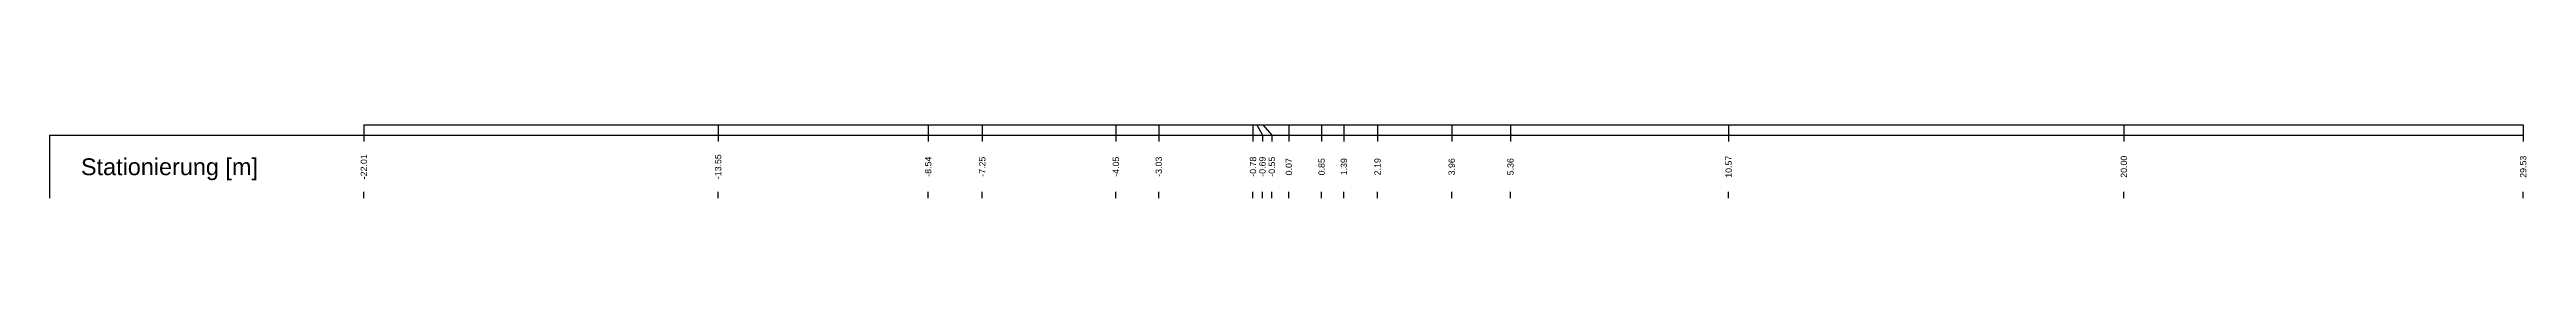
# Model space of a CAD drawing. Header units: millimetres. Extents: x -8 to 79, y -83 to 317.
# Drawn here: x -7.5 to 51.6, y 186.2 to 188 of the extents above; entities that cross this region are included whole.
import ezdxf
from ezdxf.enums import TextEntityAlignment as Align

# ---------------------------------------------------------------- set-up
doc = ezdxf.new("R2010")
doc.units = ezdxf.units.MM
doc.styles.get("Standard").update_dxf_attribs({"font": 'arial.ttf'})

msp = doc.modelspace()

# ---------------------------------------------------------------- texts
msp.add_text('Stationierung [m]', height=0.4).set_placement((-6.75, 187), align=Align.MIDDLE_LEFT)
for s, p in [('-22.01', (0, 187)), ('-13.55', (8.456, 187)), ('-8.54', (13.471, 187)), ('-7.25', (14.762, 187)), ('-4.05', (17.952, 187)), ('-3.03', (18.974, 187)), ('-0.78', (21.223, 187)), ('-0.69', (21.448, 187)), ('-0.55', (21.673, 187)), ('0.07', (22.08, 187)), ('0.85', (22.86, 187)), ('1.39', (23.393, 187)), ('2.19', (24.195, 187)), ('3.96', (25.965, 187)), ('5.36', (27.368, 187)), ('10.57', (32.575, 187)), ('20.00', (42.009, 187)), ('29.53', (51.54, 187))]:
    msp.add_text(s, height=0.15, rotation=90).set_placement(p, align=Align.MIDDLE)

# ---------------------------------------------------------------- linework, layer by layer
at = {"layer": 'band'}
for p, q in [((0, 187.75), (0, 187.6)), ((8.456, 187.75), (8.456, 187.6)), ((13.471, 187.75), (13.471, 187.6)), ((14.762, 187.75), (14.762, 187.6)), ((17.952, 187.75), (17.952, 187.6)), ((18.974, 187.75), (18.974, 187.6)), ((21.223, 187.75), (21.223, 187.6)), ((21.448, 187.75), (21.448, 187.6)), ((21.673, 187.75), (21.673, 187.6)), ((22.08, 187.75), (22.08, 187.6)), ((22.86, 187.75), (22.86, 187.6)), ((23.393, 187.75), (23.393, 187.6)), ((24.195, 187.75), (24.195, 187.6)), ((25.965, 187.75), (25.965, 187.6)), ((27.368, 187.75), (27.368, 187.6)), ((32.575, 187.75), (32.575, 187.6)), ((42.009, 187.75), (42.009, 187.6)), ((51.54, 187.75), (51.54, 187.6)), ((0, 186.25), (0, 186.4)), ((8.456, 186.25), (8.456, 186.4)), ((13.471, 186.25), (13.471, 186.4)), ((14.762, 186.25), (14.762, 186.4)), ((17.952, 186.25), (17.952, 186.4)), ((18.974, 186.25), (18.974, 186.4)), ((21.223, 186.25), (21.223, 186.4)), ((21.448, 186.25), (21.448, 186.4)), ((21.673, 186.25), (21.673, 186.4)), ((22.08, 186.25), (22.08, 186.4)), ((22.86, 186.25), (22.86, 186.4)), ((23.393, 186.25), (23.393, 186.4)), ((24.195, 186.25), (24.195, 186.4)), ((25.965, 186.25), (25.965, 186.4)), ((27.368, 186.25), (27.368, 186.4)), ((32.575, 186.25), (32.575, 186.4)), ((42.009, 186.25), (42.009, 186.4)), ((51.54, 186.25), (51.54, 186.4))]:
    msp.add_line(p, q, dxfattribs=at)
at = {"layer": 'frame'}
for p, q in [((0, 188), (51.54, 188)), ((-7.5, 187.75), (51.54, 187.75)), ((-7.5, 187.75), (-7.5, 186.25))]:
    msp.add_line(p, q, dxfattribs=at)
at = {"layer": 'marker', "color": 253}
for p, q in [((0, 188), (0, 187.75)), ((8.456, 188), (8.456, 187.75)), ((13.471, 188), (13.471, 187.75)), ((14.762, 188), (14.762, 187.75)), ((17.952, 188), (17.952, 187.75)), ((18.974, 188), (18.974, 187.75)), ((21.223, 188), (21.223, 187.75)), ((21.318, 188), (21.448, 187.75)), ((21.461, 188), (21.673, 187.75)), ((22.08, 188), (22.08, 187.75)), ((22.86, 188), (22.86, 187.75)), ((23.393, 188), (23.393, 187.75)), ((24.195, 188), (24.195, 187.75)), ((25.965, 188), (25.965, 187.75)), ((27.368, 188), (27.368, 187.75)), ((32.575, 188), (32.575, 187.75)), ((42.009, 188), (42.009, 187.75)), ((51.54, 188), (51.54, 187.75))]:
    msp.add_line(p, q, dxfattribs=at)

msp.set_redraw_order([(e.dxf.handle, doc.entitydb.next_handle()) for e in msp.query("TEXT MTEXT ATTDEF DIMENSION ARC_DIMENSION")])  # texts and dimensions are drawn at this point

doc.saveas('drawing.dxf')
